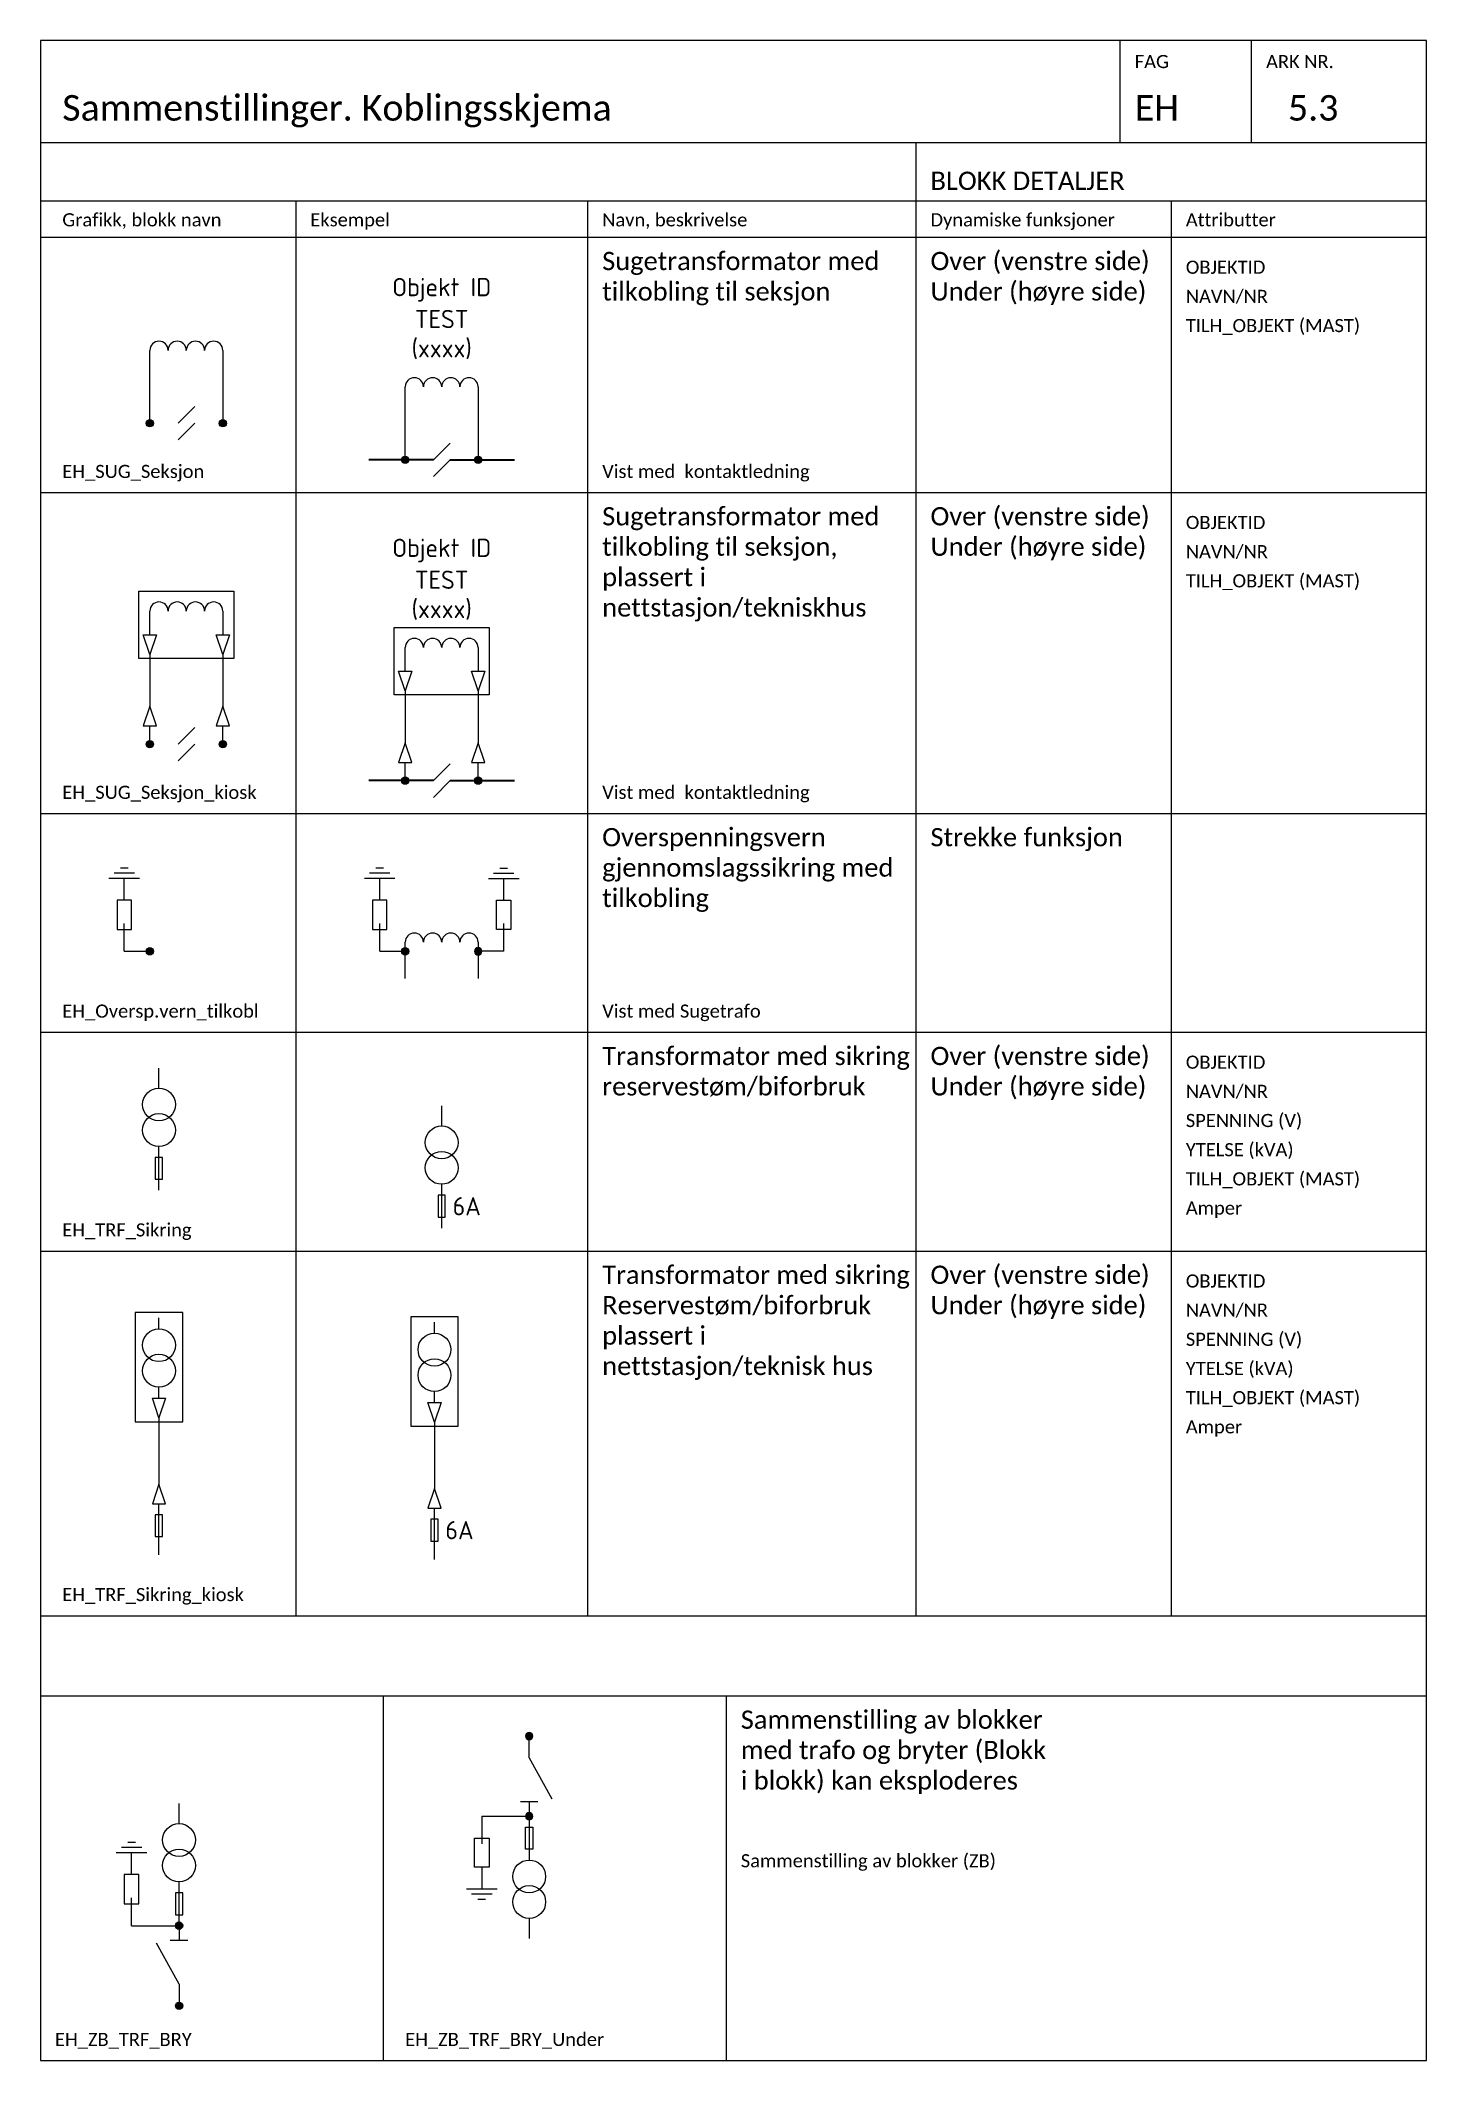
# Model space of a CAD drawing. Header units: metres. Extents: x -951 to 2504, y -1674 to 782.
# Drawn here: x 1675.6 to 1865.6, y -1010 to -733 of the extents above; entities that cross this region are included whole.
import ezdxf
from ezdxf.enums import TextEntityAlignment as Align

# ---------------------------------------------------------------- set-up
doc = ezdxf.new("R2010")
doc.units = ezdxf.units.M
doc.layers.get('0').update_dxf_attribs({"color": 211})
doc.layers.add('JBTEH_ATT_OBJEKTID', color=2, linetype='Continuous', lineweight=25)
doc.layers.add('JBTEH_KTL_Sort', color=7, linetype='Continuous', lineweight=35)
for name, color, linetype in [('JBTEH_ATT_Tekst', 2, 'Continuous'), ('JBTEH_Komponenter', 4, 'Continuous'), ('JBTEH_LED_Hoeyspenning_kabel', 4, 'KABEL2'), ('RAMME', 5, 'Continuous'), ('RAMME SYMBOLER', 4, 'Continuous'), ('RAMME TEKST', 7, 'Continuous')]:
    doc.layers.add(name, color=color, linetype=linetype)
doc.styles.add('Calibri', font='calibri.ttf')
doc.styles.add('ISO25', font='iso3098.shx', dxfattribs={"height": 2.5})
doc.linetypes.add('KABEL2', pattern='A,0.3,-0.1,0.3,-0.1,0.3,-0.1,["x",Standard,S=0.25,R=0,X=0,Y=-0.08],-0.1', length=1.3)

msp = doc.modelspace()

# ---------------------------------------------------------------- texts
at = {"layer": 'RAMME TEKST', "linetype": 'ByBlock', "style": 'Calibri'}
for s, height, p in [('FAG', 1.8, (1825.62, -736.8)), ('ARK NR.', 1.8, (1843.62, -736.8)), ('Sammenstillinger. Koblingsskjema', 3.5, (1678.62, -744)), ('EH', 3.5, (1825.62, -744)), ('5.3', 3.5, (1846.62, -744)), ('BLOKK DETALJER', 2.5, (1797.62, -753.5)), ('Grafikk, blokk navn', 1.8, (1678.62, -758.5)), ('Eksempel', 1.8, (1712.62, -758.5)), ('Navn, beskrivelse', 1.8, (1752.62, -758.5)), ('Dynamiske funksjoner', 1.8, (1797.62, -758.5)), ('Attributter', 1.8, (1832.62, -758.5)), ('EH_SUG_Seksjon', 1.8, (1678.62, -793)), ('Vist med  kontaktledning', 1.8, (1752.62, -793)), ('EH_SUG_Seksjon_kiosk', 1.8, (1678.62, -837)), ('Vist med  kontaktledning', 1.8, (1752.62, -837)), ('EH_Oversp.vern_tilkobl', 1.8, (1678.62, -867)), ('Vist med Sugetrafo', 1.8, (1752.62, -867)), ('EH_TRF_Sikring', 1.8, (1678.62, -897)), ('EH_TRF_Sikring_kiosk', 1.8, (1678.62, -947)), ('Sammenstilling av blokker (ZB)', 1.8, (1771.62, -983.5)), ('EH_ZB_TRF_BRY', 1.8, (1677.62, -1008)), ('EH_ZB_TRF_BRY_Under', 1.8, (1725.62, -1008))]:
    msp.add_text(s, height=height, dxfattribs=at).set_placement(p)
at = {"layer": 'RAMME TEKST', "style": 'Calibri'}
for s, p in [('OBJEKTID', (1832.62, -765)), ('NAVN/NR', (1832.62, -769)), ('TILH_OBJEKT (MAST)', (1832.62, -773)), ('OBJEKTID', (1832.62, -800)), ('NAVN/NR', (1832.62, -804)), ('TILH_OBJEKT (MAST)', (1832.62, -808)), ('OBJEKTID', (1832.62, -874)), ('NAVN/NR', (1832.62, -878)), ('SPENNING (V)', (1832.62, -882)), ('YTELSE (kVA)', (1832.62, -886)), ('TILH_OBJEKT (MAST)', (1832.62, -890)), ('Amper', (1832.62, -894)), ('OBJEKTID', (1832.62, -904)), ('NAVN/NR', (1832.62, -908)), ('SPENNING (V)', (1832.62, -912)), ('YTELSE (kVA)', (1832.62, -916)), ('TILH_OBJEKT (MAST)', (1832.62, -920)), ('Amper', (1832.62, -924))]:
    msp.add_text(s, height=1.8, dxfattribs=at).set_placement(p)
at = {"layer": 'RAMME TEKST', "linetype": 'ByBlock', "char_height": 2.5, "attachment_point": 1, "style": 'Calibri'}
for s, insert, width in [('Over (venstre side)\\PUnder (høyre side)', (1797.62, -762), 43.3201), ('Over (venstre side)\\PUnder (høyre side)', (1797.62, -797), 43.3201), ('Overspenningsvern gjennomslagssikring med tilkobling', (1752.62, -841), 43), ('Strekke funksjon', (1797.62, -841), 33), ('Transformator med sikring\\Preservestøm/biforbruk', (1752.62, -871), 43), ('Over (venstre side)\\PUnder (høyre side)', (1797.62, -871), 43.3201), ('Transformator med sikring\\PReservestøm/biforbruk\\Pplassert i nettstasjon/teknisk hus', (1752.62, -901), 43), ('Over (venstre side)\\PUnder (høyre side)', (1797.62, -901), 43.3201), ('Sammenstilling av blokker med trafo og bryter (Blokk i blokk) kan eksploderes', (1771.62, -962), 43)]:
    msp.add_mtext(s, dxfattribs=dict(at, insert=insert, width=width))
at = {"layer": 'RAMME TEKST', "char_height": 2.5, "attachment_point": 1, "style": 'Calibri'}
for s, insert, width in [('Sugetransformator med tilkobling til seksjon', (1752.62, -762), 39.6865), ('Sugetransformator med tilkobling til seksjon, plassert i nettstasjon/tekniskhus', (1752.62, -797), 43)]:
    msp.add_mtext(s, dxfattribs=dict(at, insert=insert, width=width))

# ---------------------------------------------------------------- blocks, each defined once
blk = doc.blocks.new('EH_Jord')
for p, q in [((0, 0), (0, -3)), ((-2.1, -3), (2.1, -3)), ((-1.4, -3.7), (1.4, -3.7)), ((-0.525, -4.4), (0.525, -4.4))]:
    blk.add_line(p, q)
blk = doc.blocks.new('EH_Koblingspunkt')
h = blk.add_hatch(color=256)
h.dxf.hatch_style = 1
edge = h.paths.add_edge_path()
edge.add_arc((0, 0), 0.5, 0, 360)
blk.add_circle((0, 0), 0.5)
blk = doc.blocks.new('EH_Gjennomslagssikring')
for p, q in [((-1, 7), (-1, 3)), ((1, 7), (-1, 7)), ((1, 3), (1, 7)), ((-1, 3), (1, 3)), ((0, 3), (0, 3.8)), ((0, 0), (0, 3))]:
    blk.add_line(p, q)
blk.add_solid([(0.8, 3.8), (-0.8, 3.8), (0, 5.4), (0.8, 3.8)])
blk = doc.blocks.new('*U76')
blk.add_line((-3.5, 0), (0, 0))
at = {"rotation": 180}
blk.add_blockref('EH_Jord', (-3.5, 7), dxfattribs=at)
for name, p in [('EH_Gjennomslagssikring', (-3.5, 0)), ('EH_Koblingspunkt', (0, 0))]:
    blk.add_blockref(name, p)
blk = doc.blocks.new('*U74')
for p, q in [((-5, 0), (-5, 5)), ((5, 5), (5, 0))]:
    blk.add_line(p, q)
for centre in [(-3.75, 5), (-1.25, 5), (1.25, 5), (3.75, 5)]:
    blk.add_arc(centre, 1.25, 0, 180)
at = {"layer": 'JBTEH_ATT_OBJEKTID', "style": 'ISO25', "flags": 4}
blk.add_attdef('OBJEKTID', text='', height=2.5, dxfattribs=at).set_placement((0, 18.3), align=Align.MIDDLE)
at = {"layer": 'JBTEH_ATT_Tekst', "style": 'ISO25', "flags": 4}
for tag, p in [('NAVN/NR', (0, 14.3)), ('TILH_OBJEKT', (0, 10.3))]:
    blk.add_attdef(tag, text='', height=2.5, dxfattribs=at).set_placement(p, align=Align.MIDDLE)
blk = doc.blocks.new('EH_Seksjon')
at = {"color": 7}
for p, q in [((0, 0), (2.29, 2.29)), ((0, -2.29), (2.29, 0))]:
    blk.add_line(p, q, dxfattribs=at)
blk = doc.blocks.new('*U75')
for p, q in [((-5, 0), (-5, 10)), ((5, 10), (5, 0))]:
    blk.add_line(p, q)
for centre in [(-3.75, 10), (-1.25, 10), (1.25, 10), (3.75, 10)]:
    blk.add_arc(centre, 1.25, 0, 180)
for name, p in [('EH_Koblingspunkt', (-5, 0)), ('EH_Seksjon', (-1.14, 0)), ('EH_Koblingspunkt', (5, 0))]:
    blk.add_blockref(name, p)
at = {"layer": 'JBTEH_ATT_OBJEKTID', "style": 'ISO25', "flags": 4}
blk.add_attdef('OBJEKTID', text='', height=2.5, dxfattribs=at).set_placement((0, 23.3), align=Align.MIDDLE)
at = {"layer": 'JBTEH_ATT_Tekst', "style": 'ISO25', "flags": 4}
for tag, p in [('NAVN/NR', (0, 19.3)), ('TILH_OBJEKT', (0, 15.3))]:
    blk.add_attdef(tag, text='', height=2.5, dxfattribs=at).set_placement(p, align=Align.MIDDLE)
blk = doc.blocks.new('EH_Endemuffe')
for p, q in [((0, 1.125), (3.375, 0)), ((0, -1.125), (0, 1.125)), ((3.375, 0), (0, -1.125))]:
    blk.add_line(p, q)
blk = doc.blocks.new('*U128')
for p, q in [((-5, 15), (-5, 18.25)), ((5, 18.25), (5, 15)), ((-5, 0), (-5, 2.5)), ((5, 0), (5, 2.5))]:
    blk.add_line(p, q)
blk.add_lwpolyline([(-6.5, 21), (6.5, 21), (6.5, 11.75), (-6.5, 11.75)], close=True)
for centre in [(-3.75, 18.25), (-1.25, 18.25), (1.25, 18.25), (3.75, 18.25)]:
    blk.add_arc(centre, 1.25, 0, 180)
at = {"layer": 'JBTEH_LED_Hoeyspenning_kabel', "ltscale": 5}
for p, q in [((-5, 12.3), (-5, 5.2)), ((5, 12.3), (5, 5.2))]:
    blk.add_line(p, q, dxfattribs=at)
at = {"yscale": 0.8, "rotation": 270}
for p, xscale, zscale in [((-5, 15), 0.8, 0.9), ((5, 15), 0.8, 0.9), ((-5, 2.5), -0.8, 0.8), ((5, 2.5), -0.8, 0.8)]:
    blk.add_blockref('EH_Endemuffe', p, dxfattribs=dict(at, xscale=xscale, zscale=zscale))
for name, p in [('EH_Koblingspunkt', (-5, 0)), ('EH_Seksjon', (-1.14, 0)), ('EH_Koblingspunkt', (5, 0))]:
    blk.add_blockref(name, p)
at = {"layer": 'JBTEH_ATT_OBJEKTID', "style": 'ISO25', "flags": 4}
blk.add_attdef('OBJEKTID', text='', height=2.5, dxfattribs=at).set_placement((0, 31.55), align=Align.MIDDLE)
at = {"layer": 'JBTEH_ATT_Tekst', "style": 'ISO25', "flags": 4}
for tag, p in [('NAVN/NR', (0, 27.55)), ('TILH_OBJEKT', (0, 23.55))]:
    blk.add_attdef(tag, text='', height=2.5, dxfattribs=at).set_placement(p, align=Align.MIDDLE)
blk = doc.blocks.new('*U111')
for p, q in [((0, 14), (0, 16.75)), ((0, 0), (0, 6))]:
    blk.add_line(p, q)
blk.add_lwpolyline([(-0.5, 1.5), (0.5, 1.5), (0.5, 4.5), (-0.5, 4.5)], close=True)
for centre in [(0, 11.75), (0, 8.25)]:
    blk.add_circle(centre, 2.25)
at = {"layer": 'JBTEH_ATT_OBJEKTID', "style": 'ISO25'}
blk.add_attdef('OBJEKTID', text='', height=2.5, dxfattribs=at).set_placement((0, 35.3), align=Align.MIDDLE)
at = {"layer": 'JBTEH_ATT_Tekst', "style": 'ISO25'}
for tag, p in [('NAVN/NR', (0, 31.3)), ('SPENNING', (0, 27.3)), ('YTELSE', (0, 23.3)), ('TILH_OBJEKT', (0, 19.3))]:
    blk.add_attdef(tag, text='', height=2.5, dxfattribs=at).set_placement(p, align=Align.MIDDLE)
blk.add_attdef('AMP', (1.5, 1.75), '', height=2.5, dxfattribs=at)
blk = doc.blocks.new('*U131')
for p, q in [((0, 31), (0, 32.5)), ((0, 21.5), (0, 23)), ((0, 0), (0, 7))]:
    blk.add_line(p, q)
for points in [[(-3.25, 18.25), (3.25, 18.25), (3.25, 33.25), (-3.25, 33.25)], [(-0.5, 2.5), (0.5, 2.5), (0.5, 5.5), (-0.5, 5.5)]]:
    blk.add_lwpolyline(points, close=True)
for centre in [(0, 28.75), (0, 25.25)]:
    blk.add_circle(centre, 2.25)
at = {"layer": 'JBTEH_LED_Hoeyspenning_kabel', "ltscale": 5}
blk.add_line((0, 18.8), (0, 9.7), dxfattribs=at)
at = {"yscale": 0.8, "rotation": 270}
for p, xscale, zscale in [((0, 21.5), 0.8, 0.9), ((0, 7), -0.8, 0.8)]:
    blk.add_blockref('EH_Endemuffe', p, dxfattribs=dict(at, xscale=xscale, zscale=zscale))
at = {"layer": 'JBTEH_ATT_OBJEKTID', "style": 'ISO25'}
blk.add_attdef('OBJEKTID', text='', height=2.5, dxfattribs=at).set_placement((0, 35.3), align=Align.MIDDLE)
at = {"layer": 'JBTEH_ATT_Tekst', "style": 'ISO25'}
for tag, p in [('NAVN/NR', (0, 31.3)), ('SPENNING', (0, 27.3)), ('YTELSE', (0, 23.3)), ('TILH_OBJEKT', (0, 19.3))]:
    blk.add_attdef(tag, text='', height=2.5, dxfattribs=at).set_placement(p, align=Align.MIDDLE)
blk.add_attdef('AMP', (1.5, 2.75), '', height=2.5, dxfattribs=at)
blk = doc.blocks.new('*U130')
for p, q in [((0, 31), (0, 32.5)), ((0, 21.5), (0, 23)), ((0, 0), (0, 7))]:
    blk.add_line(p, q)
for points in [[(-3.25, 18.25), (3.25, 18.25), (3.25, 33.25), (-3.25, 33.25)], [(-0.5, 2.5), (0.5, 2.5), (0.5, 5.5), (-0.5, 5.5)]]:
    blk.add_lwpolyline(points, close=True)
for centre in [(0, 28.75), (0, 25.25)]:
    blk.add_circle(centre, 2.25)
at = {"layer": 'JBTEH_LED_Hoeyspenning_kabel', "ltscale": 5}
blk.add_line((0, 18.8), (0, 9.7), dxfattribs=at)
at = {"yscale": 0.8, "rotation": 270}
for p, xscale, zscale in [((0, 21.5), 0.8, 0.9), ((0, 7), -0.8, 0.8)]:
    blk.add_blockref('EH_Endemuffe', p, dxfattribs=dict(at, xscale=xscale, zscale=zscale))
at = {"layer": 'JBTEH_ATT_OBJEKTID', "style": 'ISO25'}
blk.add_attdef('OBJEKTID', text='', height=2.5, dxfattribs=at).set_placement((0, 35.3), align=Align.MIDDLE)
at = {"layer": 'JBTEH_ATT_Tekst', "style": 'ISO25'}
for tag, p in [('NAVN/NR', (0, 31.3)), ('SPENNING', (0, 27.3)), ('YTELSE', (0, 23.3)), ('TILH_OBJEKT', (0, 19.3))]:
    blk.add_attdef(tag, text='', height=2.5, dxfattribs=at).set_placement(p, align=Align.MIDDLE)
blk.add_attdef('AMP', (1.5, 2.75), '', height=2.5, dxfattribs=at)
blk = doc.blocks.new('*U112')
for p, q in [((0, 14), (0, 16.75)), ((0, 0), (0, 6))]:
    blk.add_line(p, q)
blk.add_lwpolyline([(-0.5, 1.5), (0.5, 1.5), (0.5, 4.5), (-0.5, 4.5)], close=True)
for centre in [(0, 11.75), (0, 8.25)]:
    blk.add_circle(centre, 2.25)
at = {"layer": 'JBTEH_ATT_OBJEKTID', "style": 'ISO25'}
blk.add_attdef('OBJEKTID', text='', height=2.5, dxfattribs=at).set_placement((10, 23.66), align=Align.MIDDLE)
at = {"layer": 'JBTEH_ATT_Tekst', "style": 'ISO25'}
for tag, p in [('NAVN/NR', (10, 19.88)), ('SPENNING', (10, 15.88)), ('YTELSE', (10, 11.88)), ('TILH_OBJEKT', (10, 7.88))]:
    blk.add_attdef(tag, text='', height=2.5, dxfattribs=at).set_placement(p, align=Align.MIDDLE)
blk.add_attdef('AMP', (1.5, 1.75), '', height=2.5, dxfattribs=at)
blk = doc.blocks.new('*U145')
at = {"color": 5}
blk.add_line((0, 0), (-3.1, 5.6), dxfattribs=at)
at = {"color": 7}
blk.add_line((-1.2, 6), (1.2, 6), dxfattribs=at)
at = {"layer": 'JBTEH_ATT_OBJEKTID', "style": 'ISO25'}
blk.add_attdef('OBJEKTID', text='', height=2.5, dxfattribs=at).set_placement((9.92, 6.75), align=Align.CENTER)
at = {"layer": 'JBTEH_ATT_Tekst', "style": 'ISO25'}
for tag, p in [('NAVN/NR', (9.92, 2.75)), ('TILH_OBJEKT', (9.92, -1.25))]:
    blk.add_attdef(tag, text='', height=2.5, dxfattribs=at).set_placement(p, align=Align.CENTER)
blk = doc.blocks.new('*U82')
blk.add_line((-6.5, 0), (0, 0))
at = {"rotation": 180}
blk.add_blockref('EH_Jord', (-6.5, 7), dxfattribs=at)
for name, p in [('EH_Gjennomslagssikring', (-6.5, 0)), ('EH_Koblingspunkt', (0, 0))]:
    blk.add_blockref(name, p)
blk = doc.blocks.new('EH_ZB_TRF_BRY')
at = {"layer": 'JBTEH_Komponenter'}
for p, q in [((0, 11), (0, 9)), ((0, 3), (0, 0))]:
    blk.add_line(p, q, dxfattribs=at)
for name, p in [('*U112', (0, 11)), ('*U82', (0, 11)), ('*U145', (0, 3)), ('EH_Koblingspunkt', (0, 0))]:
    blk.add_blockref(name, p, dxfattribs=at)
blk = doc.blocks.new('*U113')
for p, q in [((0, 0), (0, -6)), ((0, -14), (0, -16.75))]:
    blk.add_line(p, q)
blk.add_lwpolyline([(-0.5, -1.5), (0.5, -1.5), (0.5, -4.5), (-0.5, -4.5)], close=True)
for centre in [(0, -8.25), (0, -11.75)]:
    blk.add_circle(centre, 2.25)
at = {"layer": 'JBTEH_ATT_OBJEKTID', "style": 'ISO25'}
blk.add_attdef('OBJEKTID', text='', height=2.5, dxfattribs=at).set_placement((10.8, -26.87), align=Align.MIDDLE)
at = {"layer": 'JBTEH_ATT_Tekst', "style": 'ISO25'}
blk.add_attdef('AMP', (1.5, -1.75), '', height=2.5, dxfattribs=at)
for tag, p in [('NAVN/NR', (10.8, -10.13)), ('SPENNING', (10.8, -14.13)), ('YTELSE', (10.8, -18.13)), ('TILH_OBJEKT', (10.8, -22.13))]:
    blk.add_attdef(tag, text='', height=2.5, dxfattribs=at).set_placement(p, align=Align.MIDDLE)
blk = doc.blocks.new('*U142')
at = {"color": 5}
blk.add_line((0, 0), (3.1, -5.6), dxfattribs=at)
at = {"color": 7}
blk.add_line((1.2, -6), (-1.2, -6), dxfattribs=at)
at = {"layer": 'JBTEH_ATT_OBJEKTID', "style": 'ISO25'}
blk.add_attdef('OBJEKTID', text='', height=2.5, dxfattribs=at).set_placement((9.92, -1.75), align=Align.CENTER)
at = {"layer": 'JBTEH_ATT_Tekst', "style": 'ISO25'}
for tag, p in [('NAVN/NR', (9.92, -5.75)), ('TILH_OBJEKT', (9.92, -9.75))]:
    blk.add_attdef(tag, text='', height=2.5, dxfattribs=at).set_placement(p, align=Align.CENTER)
blk = doc.blocks.new('EH_ZB_TRF_BRY_Under')
at = {"layer": 'JBTEH_Komponenter'}
for p, q in [((0, -3), (0, 0)), ((0, -9), (0, -11))]:
    blk.add_line(p, q, dxfattribs=at)
at = {"layer": 'JBTEH_Komponenter', "xscale": -1, "rotation": 180}
for name, p in [('EH_Koblingspunkt', (0, 0)), ('*U82', (0, -11))]:
    blk.add_blockref(name, p, dxfattribs=at)
at = {"layer": 'JBTEH_Komponenter'}
for name, p in [('*U142', (0, -3)), ('*U113', (0, -11))]:
    blk.add_blockref(name, p, dxfattribs=at)

# ---------------------------------------------------------------- linework, layer by layer
at = {"layer": 'JBTEH_KTL_Sort'}
for p, q in [((1729.48, -790.5), (1720.62, -790.5)), ((1731.76, -790.5), (1740.62, -790.5)), ((1729.48, -834.5), (1720.62, -834.5)), ((1731.76, -834.5), (1740.62, -834.5))]:
    msp.add_line(p, q, dxfattribs=at)
at = {"layer": 'RAMME'}
msp.add_lwpolyline([(1865.62, -733), (1675.62, -733), (1675.62, -1010), (1865.62, -1010)], close=True, dxfattribs=at)
msp.add_lwpolyline([(1675.62, -747), (1865.62, -747)], dxfattribs=at)
at = {"layer": 'RAMME SYMBOLER'}
for p, q in [((1823.62, -747), (1823.62, -733)), ((1841.62, -747), (1841.62, -733)), ((1795.62, -747), (1795.62, -949)), ((1675.62, -755), (1865.62, -755)), ((1710.62, -755), (1710.62, -949)), ((1750.62, -755), (1750.62, -949)), ((1830.62, -755), (1830.62, -949)), ((1675.62, -760), (1865.62, -760)), ((1675.62, -795), (1865.62, -795)), ((1675.62, -839), (1865.62, -839)), ((1675.62, -869), (1865.62, -869)), ((1675.62, -899), (1865.62, -899)), ((1675.62, -949), (1865.62, -949)), ((1675.62, -960), (1865.62, -960)), ((1722.62, -960), (1722.62, -1010)), ((1769.62, -960), (1769.62, -1010))]:
    msp.add_line(p, q, dxfattribs=at)

# ---------------------------------------------------------------- block references
at = {"layer": 'JBTEH_Komponenter'}
ref = msp.add_blockref('*U75', (1730.62, -790.5), dxfattribs=at)
ref.add_attrib('NAVN/NR', 'TEST', dxfattribs={"layer": 'JBTEH_ATT_Tekst', "height": 2.5, "style": 'ISO25'}).set_placement((1730.62, -771.2), align=Align.MIDDLE)
ref.add_attrib('TILH_OBJEKT', '(xxxx)', dxfattribs={"layer": 'JBTEH_ATT_Tekst', "height": 2.5, "style": 'ISO25'}).set_placement((1730.62, -775.2), align=Align.MIDDLE)
ref.add_attrib('OBJEKTID', 'Objekt ID', dxfattribs={"layer": 'JBTEH_ATT_OBJEKTID', "height": 2.5, "style": 'ISO25'}).set_placement((1730.62, -767.2), align=Align.MIDDLE)
for name, p in [('*U75', (1695.62, -785.5)), ('*U128', (1695.62, -829.5)), ('*U76', (1690.62, -857.9)), ('*U76', (1725.62, -857.9)), ('*U74', (1730.62, -861.65)), ('*U111', (1691.87, -890.66)), ('*U130', (1691.87, -940.66)), ('EH_ZB_TRF_BRY_Under', (1742.62, -965.5)), ('EH_ZB_TRF_BRY', (1694.62, -1002.5))]:
    msp.add_blockref(name, p, dxfattribs=at)
ref = msp.add_blockref('*U128', (1730.62, -834.5), dxfattribs=at)
ref.add_attrib('NAVN/NR', 'TEST', dxfattribs={"layer": 'JBTEH_ATT_Tekst', "height": 2.5, "style": 'ISO25'}).set_placement((1730.62, -806.95), align=Align.MIDDLE)
ref.add_attrib('TILH_OBJEKT', '(xxxx)', dxfattribs={"layer": 'JBTEH_ATT_Tekst', "height": 2.5, "style": 'ISO25'}).set_placement((1730.62, -810.95), align=Align.MIDDLE)
ref.add_attrib('OBJEKTID', 'Objekt ID', dxfattribs={"layer": 'JBTEH_ATT_OBJEKTID', "height": 2.5, "style": 'ISO25'}).set_placement((1730.62, -802.95), align=Align.MIDDLE)
at = {"layer": 'JBTEH_Komponenter', "xscale": -1}
msp.add_blockref('*U76', (1735.62, -857.9), dxfattribs=at)
at = {"layer": 'JBTEH_Komponenter'}
for name, p in [('*U111', (1730.62, -895.85)), ('*U131', (1729.63, -941.27))]:
    msp.add_blockref(name, p, dxfattribs=at).add_auto_attribs({'AMP': '6A'})

msp.set_redraw_order([(e.dxf.handle, doc.entitydb.next_handle()) for e in msp.query("TEXT MTEXT ATTDEF DIMENSION ARC_DIMENSION")])  # texts and dimensions are drawn at this point

doc.saveas('drawing.dxf')
